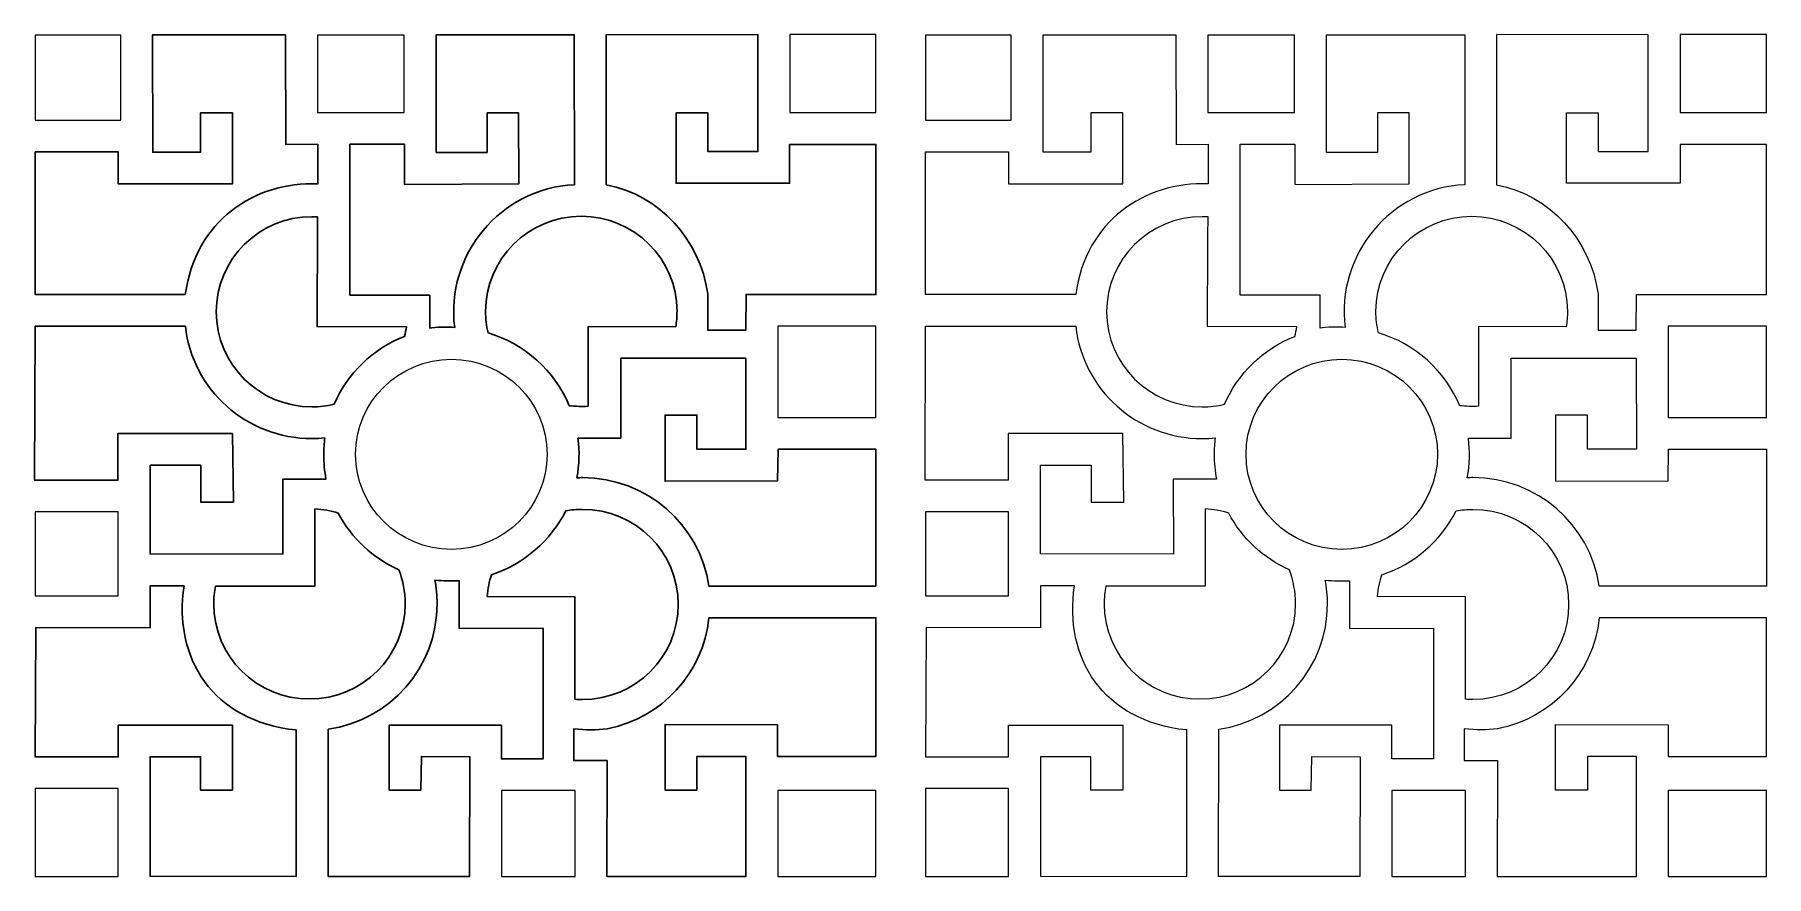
# Model space of a CAD drawing. Header units: centimetres. Extents: x -27.4 to 27.4, y -13.3 to 13.3.
import ezdxf

# ---------------------------------------------------------------- set-up
doc = ezdxf.new("R2010")
doc.units = ezdxf.units.CM
doc.header["$MEASUREMENT"] = 0
doc.layers.add('layer 1', color=7, linetype='Continuous')

msp = doc.modelspace()

# ---------------------------------------------------------------- linework, layer by layer
at = {"layer": 'layer 1', "color": 114, "lineweight": 9}
for points in [[(-27.36048, 10.59702), (-24.6532, 10.59702), (-24.6532, 13.28208), (-27.36048, 13.28208), (-27.36048, 10.59702)], [(-18.43415, 10.83679), (-15.69059, 10.83679), (-15.69059, 13.28171), (-18.43415, 13.28171), (-18.43415, 10.83679)], [(-3.49715, 10.83482), (-0.77601, 10.83482), (-0.77601, 13.29956), (-3.49715, 13.29956), (-3.49715, 10.83482)], [(-3.87907, 1.19996), (-0.77583, 1.19996), (-0.77583, 4.08624), (-3.87907, 4.08624), (-3.87907, 1.19996)], [(-27.36048, -4.43872), (-24.73496, -4.43872), (-24.73496, -1.78072), (-27.36048, -1.78072), (-27.36048, -4.43872)], [(-27.35856, -13.29993), (-24.73312, -13.29993), (-24.73312, -10.52465), (-27.35856, -10.52465), (-27.35856, -13.29993)], [(-12.61786, -13.29992), (-10.28962, -13.29992), (-10.28962, -10.58988), (-12.61786, -10.58988), (-12.61786, -13.29992)], [(-3.87764, -13.29964), (-0.77584, -13.29964), (-0.77584, -10.58792), (-3.87764, -10.58792), (-3.87764, -13.29964)]]:
    msp.add_lwpolyline(points, close=True, dxfattribs=at)
at = {"layer": 'layer 1', "color": 242, "lineweight": 9}
for points in [[(0.79119, 10.59702), (3.49847, 10.59702), (3.49847, 13.28208), (0.79119, 13.28208), (0.79119, 10.59702)], [(9.71752, 10.83679), (12.46108, 10.83679), (12.46108, 13.28171), (9.71752, 13.28171), (9.71752, 10.83679)], [(24.65452, 10.83482), (27.37566, 10.83482), (27.37566, 13.29956), (24.65452, 13.29956), (24.65452, 10.83482)], [(24.2726, 1.19996), (27.37584, 1.19996), (27.37584, 4.08624), (24.2726, 4.08624), (24.2726, 1.19996)], [(0.79119, -4.43872), (3.41671, -4.43872), (3.41671, -1.78072), (0.79119, -1.78072), (0.79119, -4.43872)], [(0.79311, -13.29993), (3.41855, -13.29993), (3.41855, -10.52465), (0.79311, -10.52465), (0.79311, -13.29993)], [(15.53381, -13.29992), (17.86205, -13.29992), (17.86205, -10.58988), (15.53381, -10.58988), (15.53381, -13.29992)], [(24.27403, -13.29964), (27.37583, -13.29964), (27.37583, -10.58792), (24.27403, -10.58792), (24.27403, -13.29964)]]:
    msp.add_lwpolyline(points, close=True, dxfattribs=at)
at = {"layer": 'layer 1', "color": 114, "lineweight": 9}
msp.add_ellipse((-14.19965, 0.03734), major_axis=(3.02676, 0), ratio=0.99287357, dxfattribs=at)
at = {"layer": 'layer 1', "color": 242, "lineweight": 9}
msp.add_ellipse((13.95202, 0.03734), major_axis=(3.02676, 0), ratio=0.99287357, dxfattribs=at)
at = {"layer": 'layer 1', "color": 114}
for points, knots in [([(-22.61126, 5.08312), (-22.30398, 7.41895), (-20.42445, 8.65867), (-18.42513, 8.58303), (-18.42513, 8.58303), (-18.42513, 8.58303), (-18.42401, 9.83503), (-18.42401, 9.83503), (-18.42401, 9.83503), (-18.42401, 9.83503), (-19.43495, 9.83227), (-19.43495, 9.83227), (-19.43495, 9.83227), (-19.43495, 9.83227), (-19.44765, 13.29913), (-19.44765, 13.29913), (-19.44765, 13.29913), (-19.44765, 13.29913), (-23.64492, 13.29913), (-23.64492, 13.29913), (-23.64492, 13.29913), (-23.64492, 13.29913), (-23.64303, 9.58473), (-23.64303, 9.58473), (-23.64303, 9.58473), (-23.64303, 9.58473), (-22.13116, 9.58466), (-22.13116, 9.58466), (-22.13116, 9.58466), (-22.13116, 9.58466), (-22.13121, 10.82992), (-22.13121, 10.82992), (-22.13121, 10.82992), (-22.13121, 10.82992), (-21.1231, 10.82958), (-21.1231, 10.82958), (-21.1231, 10.82958), (-21.1231, 10.82958), (-21.1231, 8.58298), (-21.1231, 8.58298), (-21.1231, 8.58298), (-21.1231, 8.58298), (-24.7331, 8.58298), (-24.7331, 8.58298), (-24.7331, 8.58298), (-24.7331, 8.58298), (-24.7331, 9.59481), (-24.7331, 9.59481), (-24.7331, 9.59481), (-24.7331, 9.59481), (-27.35856, 9.59481), (-27.35856, 9.59481), (-27.35856, 9.59481), (-27.35856, 9.59481), (-27.35856, 5.08345), (-27.35856, 5.08345), (-27.35856, 5.08345), (-27.35856, 5.08345), (-22.61126, 5.08312), (-22.61126, 5.08312)], [0, 0, 0, 0, 0.0625, 0.0625, 0.0625, 0.0625, 0.125, 0.125, 0.125, 0.125, 0.1875, 0.1875, 0.1875, 0.1875, 0.25, 0.25, 0.25, 0.25, 0.3125, 0.3125, 0.3125, 0.3125, 0.375, 0.375, 0.375, 0.375, 0.4375, 0.4375, 0.4375, 0.4375, 0.5, 0.5, 0.5, 0.5, 0.5625, 0.5625, 0.5625, 0.5625, 0.625, 0.625, 0.625, 0.625, 0.6875, 0.6875, 0.6875, 0.6875, 0.75, 0.75, 0.75, 0.75, 0.8125, 0.8125, 0.8125, 0.8125, 0.875, 0.875, 0.875, 0.875, 1, 1, 1, 1]), ([(-10.31211, 8.55832), (-10.31211, 8.55832), (-10.31253, 13.29913), (-10.31253, 13.29913), (-10.31253, 13.29913), (-10.31253, 13.29913), (-14.68038, 13.29913), (-14.68038, 13.29913), (-14.68038, 13.29913), (-14.68038, 13.29913), (-14.68038, 9.57652), (-14.68038, 9.57652), (-14.68038, 9.57652), (-14.68038, 9.57652), (-13.07334, 9.57651), (-13.07334, 9.57651), (-13.07334, 9.57651), (-13.07334, 9.57651), (-13.07334, 10.82393), (-13.07334, 10.82393), (-13.07334, 10.82393), (-13.07334, 10.82393), (-12.07314, 10.82419), (-12.07314, 10.82419), (-12.07314, 10.82419), (-12.07314, 10.82419), (-12.07219, 8.58298), (-12.07219, 8.58298), (-12.07219, 8.58298), (-12.07219, 8.58298), (-15.68219, 8.56583), (-15.68219, 8.56583), (-15.68219, 8.56583), (-15.68219, 8.56583), (-15.68219, 9.83491), (-15.68219, 9.83491), (-15.68219, 9.83491), (-15.68219, 9.83491), (-17.40947, 9.83491), (-17.40947, 9.83491), (-17.40947, 9.83491), (-17.40947, 9.83491), (-17.40947, 5.06731), (-17.40947, 5.06731), (-17.40947, 5.06731), (-17.40947, 5.06731), (-14.88101, 5.06588), (-14.88101, 5.06588), (-14.88101, 5.06588), (-14.88101, 5.06588), (-14.88119, 4.02623), (-14.88119, 4.02623), (-14.88119, 4.02623), (-14.73506, 4.06467), (-14.26612, 4.07091), (-14.09545, 4.04295), (-14.09545, 4.04295), (-14.38958, 6.32946), (-12.66049, 8.44556), (-10.31211, 8.55832)], [0, 0, 0, 0, 0.0625, 0.0625, 0.0625, 0.0625, 0.125, 0.125, 0.125, 0.125, 0.1875, 0.1875, 0.1875, 0.1875, 0.25, 0.25, 0.25, 0.25, 0.3125, 0.3125, 0.3125, 0.3125, 0.375, 0.375, 0.375, 0.375, 0.4375, 0.4375, 0.4375, 0.4375, 0.5, 0.5, 0.5, 0.5, 0.5625, 0.5625, 0.5625, 0.5625, 0.625, 0.625, 0.625, 0.625, 0.6875, 0.6875, 0.6875, 0.6875, 0.75, 0.75, 0.75, 0.75, 0.8125, 0.8125, 0.8125, 0.8125, 0.875, 0.875, 0.875, 0.875, 1, 1, 1, 1]), ([(-9.30368, 8.55813), (-9.30368, 8.55813), (-9.30317, 13.3), (-9.30317, 13.3), (-9.30317, 13.3), (-9.30317, 13.3), (-4.50823, 13.29947), (-4.50823, 13.29947), (-4.50823, 13.29947), (-4.50823, 13.29947), (-4.50802, 9.60543), (-4.50802, 9.60543), (-4.50802, 9.60543), (-4.50802, 9.60543), (-6.0887, 9.60529), (-6.0887, 9.60529), (-6.0887, 9.60529), (-6.0887, 9.60529), (-6.08881, 10.82431), (-6.08881, 10.82431), (-6.08881, 10.82431), (-6.08881, 10.82431), (-7.09765, 10.82404), (-7.09765, 10.82404), (-7.09765, 10.82404), (-7.09765, 10.82404), (-7.09765, 8.60337), (-7.09765, 8.60337), (-7.09765, 8.60337), (-7.09765, 8.60337), (-3.50492, 8.60337), (-3.50492, 8.60337), (-3.50492, 8.60337), (-3.50492, 8.60337), (-3.50492, 9.83328), (-3.50492, 9.83328), (-3.50492, 9.83328), (-3.50492, 9.83328), (-0.77583, 9.83328), (-0.77583, 9.83328), (-0.77583, 9.83328), (-0.77583, 9.83328), (-0.77583, 5.08446), (-0.77583, 5.08446), (-0.77583, 5.08446), (-0.77583, 5.08446), (-4.88457, 5.0912), (-4.88457, 5.0912), (-4.88457, 5.0912), (-4.88457, 5.0912), (-4.88781, 3.96175), (-4.88781, 3.96175), (-4.88781, 3.96175), (-4.88781, 3.96175), (-6.09565, 3.96175), (-6.09565, 3.96175), (-6.09565, 3.96175), (-6.09565, 3.96175), (-6.09565, 5.11354), (-6.09565, 5.11354), (-6.09565, 5.11354), (-6.33405, 6.81159), (-7.62205, 8.23713), (-9.30368, 8.55813)], [0, 0, 0, 0, 0.05882353, 0.05882353, 0.05882353, 0.05882353, 0.11764706, 0.11764706, 0.11764706, 0.11764706, 0.17647059, 0.17647059, 0.17647059, 0.17647059, 0.23529412, 0.23529412, 0.23529412, 0.23529412, 0.29411765, 0.29411765, 0.29411765, 0.29411765, 0.35294118, 0.35294118, 0.35294118, 0.35294118, 0.41176471, 0.41176471, 0.41176471, 0.41176471, 0.47058824, 0.47058824, 0.47058824, 0.47058824, 0.52941176, 0.52941176, 0.52941176, 0.52941176, 0.58823529, 0.58823529, 0.58823529, 0.58823529, 0.64705882, 0.64705882, 0.64705882, 0.64705882, 0.70588235, 0.70588235, 0.70588235, 0.70588235, 0.76470588, 0.76470588, 0.76470588, 0.76470588, 0.82352941, 0.82352941, 0.82352941, 0.82352941, 0.88235294, 0.88235294, 0.88235294, 0.88235294, 1, 1, 1, 1]), ([(-15.68486, 3.76407), (-15.65809, 3.86352), (-15.63634, 3.96504), (-15.61987, 4.06828), (-15.61987, 4.06828), (-15.61987, 4.06828), (-18.44583, 4.07263), (-18.44583, 4.07263), (-18.44583, 4.07263), (-18.44583, 4.07263), (-18.44584, 4.07263), (-18.42829, 7.54155), (-18.42829, 7.54155), (-18.48816, 7.54506), (-18.54852, 7.54684), (-18.60929, 7.54684), (-18.60929, 7.54684), (-20.28062, 7.54684), (-21.63604, 6.20109), (-21.63604, 4.54165), (-21.63604, 4.54165), (-21.63604, 2.88222), (-20.28062, 1.53646), (-18.60929, 1.53646), (-18.60929, 1.53646), (-18.36839, 1.53646), (-18.13402, 1.56442), (-17.90937, 1.61725), (-17.90937, 1.61725), (-17.48646, 2.59459), (-16.68318, 3.37148), (-15.6847, 3.76414), (-15.6847, 3.76414), (-15.6847, 3.76414), (-15.68486, 3.76407), (-15.68486, 3.76407)], [0, 0, 0, 0, 0.1, 0.1, 0.1, 0.1, 0.2, 0.2, 0.2, 0.2, 0.3, 0.3, 0.3, 0.3, 0.4, 0.4, 0.4, 0.4, 0.5, 0.5, 0.5, 0.5, 0.6, 0.6, 0.6, 0.6, 0.7, 0.7, 0.7, 0.7, 0.8, 0.8, 0.8, 0.8, 1, 1, 1, 1]), ([(-9.87655, 1.55784), (-9.87655, 1.55784), (-9.87856, 4.07263), (-9.87856, 4.07263), (-9.87856, 4.07263), (-9.87856, 4.07263), (-7.10487, 4.071), (-7.10487, 4.071), (-7.10487, 4.071), (-7.07911, 4.22874), (-7.06572, 4.39058), (-7.06572, 4.55551), (-7.06572, 4.55551), (-7.06572, 6.21494), (-8.42113, 7.5607), (-10.09249, 7.5607), (-10.09249, 7.5607), (-11.76383, 7.5607), (-13.11924, 6.21494), (-13.11924, 4.55551), (-13.11924, 4.55551), (-13.11924, 4.32211), (-13.09245, 4.09492), (-13.04172, 3.8768), (-13.04172, 3.8768), (-11.87698, 3.53089), (-10.93306, 2.67665), (-10.47134, 1.57358), (-10.47134, 1.57358), (-10.27429, 1.54914), (-10.07463, 1.54399), (-9.87655, 1.55784)], [0, 0, 0, 0, 0.11111111, 0.11111111, 0.11111111, 0.11111111, 0.22222222, 0.22222222, 0.22222222, 0.22222222, 0.33333333, 0.33333333, 0.33333333, 0.33333333, 0.44444444, 0.44444444, 0.44444444, 0.44444444, 0.55555556, 0.55555556, 0.55555556, 0.55555556, 0.66666667, 0.66666667, 0.66666667, 0.66666667, 0.77777778, 0.77777778, 0.77777778, 0.77777778, 1, 1, 1, 1]), ([(-23.72699, -0.30052), (-23.72699, -0.30052), (-23.72645, -3.11276), (-23.72645, -3.11276), (-23.72645, -3.11276), (-23.72645, -3.11276), (-19.5254, -3.11352), (-19.5254, -3.11352), (-19.5254, -3.11352), (-19.5254, -3.11352), (-19.52639, -0.74746), (-19.52639, -0.74746), (-19.52639, -0.74746), (-19.52639, -0.74746), (-18.16433, -0.74692), (-18.16433, -0.74692), (-18.16433, -0.74692), (-18.21093, -0.50334), (-18.23533, -0.21967), (-18.23533, 0.03734), (-18.23533, 0.03734), (-18.23533, 0.21271), (-18.22398, 0.38547), (-18.20196, 0.55488), (-18.20196, 0.55488), (-18.33591, 0.54155), (-18.4718, 0.53473), (-18.60929, 0.53473), (-18.60929, 0.53473), (-20.6849, 0.53473), (-22.38571, 2.08118), (-22.61055, 4.08254), (-22.61055, 4.08254), (-22.61055, 4.08254), (-27.36059, 4.08251), (-27.36059, 4.08251), (-27.36059, 4.08251), (-27.36059, 4.08251), (-27.37583, -0.78071), (-27.37583, -0.78071), (-27.37583, -0.78071), (-27.37583, -0.78071), (-24.75038, -0.78071), (-24.75038, -0.78071), (-24.75038, -0.78071), (-24.75038, -0.78071), (-24.75038, 0.69416), (-24.75038, 0.69416), (-24.75038, 0.69416), (-24.75038, 0.69416), (-21.1231, 0.69416), (-21.1231, 0.69416), (-21.1231, 0.69416), (-21.1231, 0.69416), (-21.09332, -1.47212), (-21.09332, -1.47212), (-21.09332, -1.47212), (-21.09332, -1.47212), (-22.12493, -1.4722), (-22.12493, -1.4722), (-22.12493, -1.4722), (-22.12493, -1.4722), (-22.12492, -0.30052), (-22.12492, -0.30052), (-22.12492, -0.30052), (-22.12492, -0.30052), (-23.72699, -0.30052), (-23.72699, -0.30052)], [0, 0, 0, 0, 0.05555556, 0.05555556, 0.05555556, 0.05555556, 0.11111111, 0.11111111, 0.11111111, 0.11111111, 0.16666667, 0.16666667, 0.16666667, 0.16666667, 0.22222222, 0.22222222, 0.22222222, 0.22222222, 0.27777778, 0.27777778, 0.27777778, 0.27777778, 0.33333333, 0.33333333, 0.33333333, 0.33333333, 0.38888889, 0.38888889, 0.38888889, 0.38888889, 0.44444444, 0.44444444, 0.44444444, 0.44444444, 0.5, 0.5, 0.5, 0.5, 0.55555556, 0.55555556, 0.55555556, 0.55555556, 0.61111111, 0.61111111, 0.61111111, 0.61111111, 0.66666667, 0.66666667, 0.66666667, 0.66666667, 0.72222222, 0.72222222, 0.72222222, 0.72222222, 0.77777778, 0.77777778, 0.77777778, 0.77777778, 0.83333333, 0.83333333, 0.83333333, 0.83333333, 0.88888889, 0.88888889, 0.88888889, 0.88888889, 1, 1, 1, 1]), ([(-10.19669, 0.54989), (-10.14316, 0.1337), (-10.15516, -0.29112), (-10.23287, -0.7036), (-10.23287, -0.7036), (-10.17342, -0.70102), (-10.11367, -0.69972), (-10.05359, -0.69972), (-10.05359, -0.69972), (-8.02204, -0.69972), (-6.34004, -2.186), (-6.05875, -4.12588), (-6.05875, -4.12588), (-6.05875, -4.12588), (-0.77583, -4.12595), (-0.77583, -4.12595), (-0.77583, -4.12595), (-0.77583, -4.12595), (-0.77583, 0.19682), (-0.77583, 0.19682), (-0.77583, 0.19682), (-0.77583, 0.19682), (-3.86765, 0.19682), (-3.86765, 0.19682), (-3.86765, 0.19682), (-3.86765, 0.19682), (-3.88492, -0.79786), (-3.88492, -0.79786), (-3.88492, -0.79786), (-3.88492, -0.79786), (-7.44257, -0.81454), (-7.44257, -0.81454), (-7.44257, -0.81454), (-7.44257, -0.81454), (-7.44324, 1.27718), (-7.44324, 1.27718), (-7.44324, 1.27718), (-7.44324, 1.27718), (-6.43426, 1.27744), (-6.43426, 1.27744), (-6.43426, 1.27744), (-6.43426, 1.27744), (-6.43427, 0.1983), (-6.43427, 0.1983), (-6.43427, 0.1983), (-6.43427, 0.1983), (-4.88674, 0.19849), (-4.88674, 0.19849), (-4.88674, 0.19849), (-4.88674, 0.19849), (-4.88835, 3.07075), (-4.88835, 3.07075), (-4.88835, 3.07075), (-4.88835, 3.07075), (-8.84327, 3.07076), (-8.84327, 3.07076), (-8.84327, 3.07076), (-8.84327, 3.07076), (-8.84381, 0.55046), (-8.84381, 0.55046), (-8.84381, 0.55046), (-8.84381, 0.55046), (-10.19669, 0.54989), (-10.19669, 0.54989)], [0, 0, 0, 0, 0.05882353, 0.05882353, 0.05882353, 0.05882353, 0.11764706, 0.11764706, 0.11764706, 0.11764706, 0.17647059, 0.17647059, 0.17647059, 0.17647059, 0.23529412, 0.23529412, 0.23529412, 0.23529412, 0.29411765, 0.29411765, 0.29411765, 0.29411765, 0.35294118, 0.35294118, 0.35294118, 0.35294118, 0.41176471, 0.41176471, 0.41176471, 0.41176471, 0.47058824, 0.47058824, 0.47058824, 0.47058824, 0.52941176, 0.52941176, 0.52941176, 0.52941176, 0.58823529, 0.58823529, 0.58823529, 0.58823529, 0.64705882, 0.64705882, 0.64705882, 0.64705882, 0.70588235, 0.70588235, 0.70588235, 0.70588235, 0.76470588, 0.76470588, 0.76470588, 0.76470588, 0.82352941, 0.82352941, 0.82352941, 0.82352941, 0.88235294, 0.88235294, 0.88235294, 0.88235294, 1, 1, 1, 1]), ([(-21.66041, -4.12777), (-21.66041, -4.12777), (-18.51492, -4.12488), (-18.51492, -4.12488), (-18.51492, -4.12488), (-18.51492, -4.12488), (-18.51579, -1.68784), (-18.51579, -1.68784), (-18.51579, -1.68784), (-18.25918, -1.70199), (-18.0111, -1.74789), (-17.77546, -1.82164), (-17.77546, -1.82164), (-17.35741, -2.61257), (-16.68099, -3.24782), (-15.85762, -3.61676), (-15.85762, -3.61676), (-15.72958, -3.94963), (-15.65946, -4.31088), (-15.65946, -4.68835), (-15.65946, -4.68835), (-15.65946, -6.34778), (-17.01488, -7.69354), (-18.68624, -7.69354), (-18.68624, -7.69354), (-20.35757, -7.69354), (-21.71299, -6.34778), (-21.71299, -4.68835), (-21.71299, -4.68835), (-21.71299, -4.49679), (-21.69494, -4.30939), (-21.66041, -4.12777)], [0, 0, 0, 0, 0.11111111, 0.11111111, 0.11111111, 0.11111111, 0.22222222, 0.22222222, 0.22222222, 0.22222222, 0.33333333, 0.33333333, 0.33333333, 0.33333333, 0.44444444, 0.44444444, 0.44444444, 0.44444444, 0.55555556, 0.55555556, 0.55555556, 0.55555556, 0.66666667, 0.66666667, 0.66666667, 0.66666667, 0.77777778, 0.77777778, 0.77777778, 0.77777778, 1, 1, 1, 1]), ([(-13.06968, -4.45252), (-13.06968, -4.45252), (-10.2931, -4.46788), (-10.2931, -4.46788), (-10.2931, -4.46788), (-10.2931, -4.46788), (-10.2926, -7.70258), (-10.2926, -7.70258), (-10.2926, -7.70258), (-10.21373, -7.70871), (-10.13402, -7.71183), (-10.05359, -7.71183), (-10.05359, -7.71183), (-8.38224, -7.71183), (-7.02682, -6.36607), (-7.02682, -4.70664), (-7.02682, -4.70664), (-7.02682, -3.0472), (-8.38224, -1.70145), (-10.05359, -1.70145), (-10.05359, -1.70145), (-10.23515, -1.70145), (-10.41298, -1.71733), (-10.58575, -1.74776), (-10.58575, -1.74776), (-11.06161, -2.69541), (-11.90445, -3.42966), (-12.92938, -3.76697), (-12.92938, -3.76697), (-13.00179, -3.98548), (-13.04965, -4.21509), (-13.06968, -4.45252)], [0, 0, 0, 0, 0.11111111, 0.11111111, 0.11111111, 0.11111111, 0.22222222, 0.22222222, 0.22222222, 0.22222222, 0.33333333, 0.33333333, 0.33333333, 0.33333333, 0.44444444, 0.44444444, 0.44444444, 0.44444444, 0.55555556, 0.55555556, 0.55555556, 0.55555556, 0.66666667, 0.66666667, 0.66666667, 0.66666667, 0.77777778, 0.77777778, 0.77777778, 0.77777778, 1, 1, 1, 1]), ([(-19.10252, -8.67419), (-19.10252, -8.67419), (-19.10313, -13.29973), (-19.10313, -13.29973), (-19.10313, -13.29973), (-19.10313, -13.29973), (-23.72591, -13.29933), (-23.72591, -13.29933), (-23.72591, -13.29933), (-23.72591, -13.29933), (-23.72586, -9.5217), (-23.72586, -9.5217), (-23.72586, -9.5217), (-23.72586, -9.5217), (-22.13141, -9.52223), (-22.13141, -9.52223), (-22.13141, -9.52223), (-22.13141, -9.52223), (-22.13115, -10.57304), (-22.13115, -10.57304), (-22.13115, -10.57304), (-22.13115, -10.57304), (-21.12311, -10.57316), (-21.12311, -10.57316), (-21.12311, -10.57316), (-21.12311, -10.57316), (-21.12311, -8.52091), (-21.12311, -8.52091), (-21.12311, -8.52091), (-21.12311, -8.52091), (-24.73473, -8.52064), (-24.73473, -8.52064), (-24.73473, -8.52064), (-24.73473, -8.52064), (-24.73418, -9.52325), (-24.73418, -9.52325), (-24.73418, -9.52325), (-24.73418, -9.52325), (-27.36018, -9.52339), (-27.36018, -9.52339), (-27.36018, -9.52339), (-27.36018, -9.52339), (-27.33874, -5.44063), (-27.33874, -5.44063), (-27.33874, -5.44063), (-27.33874, -5.44063), (-23.72662, -5.44466), (-23.72662, -5.44466), (-23.72662, -5.44466), (-23.72662, -5.44466), (-23.7277, -4.12204), (-23.7277, -4.12204), (-23.7277, -4.12204), (-23.7277, -4.12204), (-22.65075, -4.12204), (-22.65075, -4.12204), (-22.65075, -4.12204), (-22.99692, -6.38833), (-21.75934, -8.40376), (-19.10252, -8.67419)], [0, 0, 0, 0, 0.0625, 0.0625, 0.0625, 0.0625, 0.125, 0.125, 0.125, 0.125, 0.1875, 0.1875, 0.1875, 0.1875, 0.25, 0.25, 0.25, 0.25, 0.3125, 0.3125, 0.3125, 0.3125, 0.375, 0.375, 0.375, 0.375, 0.4375, 0.4375, 0.4375, 0.4375, 0.5, 0.5, 0.5, 0.5, 0.5625, 0.5625, 0.5625, 0.5625, 0.625, 0.625, 0.625, 0.625, 0.6875, 0.6875, 0.6875, 0.6875, 0.75, 0.75, 0.75, 0.75, 0.8125, 0.8125, 0.8125, 0.8125, 0.875, 0.875, 0.875, 0.875, 1, 1, 1, 1]), ([(-13.95295, -5.46217), (-13.95295, -5.46217), (-13.95129, -3.9571), (-13.95129, -3.9571), (-13.95129, -3.9571), (-14.21194, -3.96839), (-14.46089, -3.96977), (-14.72154, -3.93634), (-14.72154, -3.93634), (-14.67494, -4.17994), (-14.65054, -4.43133), (-14.65054, -4.68835), (-14.65054, -4.68835), (-14.65054, -6.70051), (-16.14489, -8.36671), (-18.09177, -8.65206), (-18.09177, -8.65206), (-18.09177, -8.65206), (-18.09424, -13.29988), (-18.09424, -13.29988), (-18.09424, -13.29988), (-18.09424, -13.29988), (-13.62674, -13.3), (-13.62674, -13.3), (-13.62674, -13.3), (-13.62674, -13.3), (-13.6181, -9.51844), (-13.6181, -9.51844), (-13.6181, -9.51844), (-13.6181, -9.51844), (-15.14674, -9.50986), (-15.14674, -9.50986), (-15.14674, -9.50986), (-15.14674, -9.50986), (-15.16401, -10.57314), (-15.16401, -10.57314), (-15.16401, -10.57314), (-15.16401, -10.57314), (-16.16583, -10.57314), (-16.16583, -10.57314), (-16.16583, -10.57314), (-16.16583, -10.57314), (-16.16583, -8.52064), (-16.16583, -8.52064), (-16.16583, -8.52064), (-16.16583, -8.52064), (-12.61736, -8.52064), (-12.61736, -8.52064), (-12.61736, -8.52064), (-12.61736, -8.52064), (-12.61812, -9.58811), (-12.61812, -9.58811), (-12.61812, -9.58811), (-12.61812, -9.58811), (-11.30009, -9.58812), (-11.30009, -9.58812), (-11.30009, -9.58812), (-11.30009, -9.58812), (-11.29983, -5.46029), (-11.29983, -5.46029), (-11.29983, -5.46029), (-11.29983, -5.46029), (-13.95295, -5.46217), (-13.95295, -5.46217)], [0, 0, 0, 0, 0.05882353, 0.05882353, 0.05882353, 0.05882353, 0.11764706, 0.11764706, 0.11764706, 0.11764706, 0.17647059, 0.17647059, 0.17647059, 0.17647059, 0.23529412, 0.23529412, 0.23529412, 0.23529412, 0.29411765, 0.29411765, 0.29411765, 0.29411765, 0.35294118, 0.35294118, 0.35294118, 0.35294118, 0.41176471, 0.41176471, 0.41176471, 0.41176471, 0.47058824, 0.47058824, 0.47058824, 0.47058824, 0.52941176, 0.52941176, 0.52941176, 0.52941176, 0.58823529, 0.58823529, 0.58823529, 0.58823529, 0.64705882, 0.64705882, 0.64705882, 0.64705882, 0.70588235, 0.70588235, 0.70588235, 0.70588235, 0.76470588, 0.76470588, 0.76470588, 0.76470588, 0.82352941, 0.82352941, 0.82352941, 0.82352941, 0.88235294, 0.88235294, 0.88235294, 0.88235294, 1, 1, 1, 1]), ([(-6.05858, -5.12759), (-6.05858, -5.12759), (-0.77589, -5.12749), (-0.77589, -5.12749), (-0.77589, -5.12749), (-0.77589, -5.12749), (-0.77583, -9.50986), (-0.77583, -9.50986), (-0.77583, -9.50986), (-0.77583, -9.50986), (-3.88492, -9.50986), (-3.88492, -9.50986), (-3.88492, -9.50986), (-3.88492, -9.50986), (-3.88492, -8.51519), (-3.88492, -8.51519), (-3.88492, -8.51519), (-3.88492, -8.51519), (-7.4431, -8.49804), (-7.4431, -8.49804), (-7.4431, -8.49804), (-7.4431, -8.49804), (-7.4431, -10.57314), (-7.4431, -10.57314), (-7.4431, -10.57314), (-7.4431, -10.57314), (-6.43413, -10.57314), (-6.43413, -10.57314), (-6.43413, -10.57314), (-6.43413, -10.57314), (-6.43426, -9.50986), (-6.43426, -9.50986), (-6.43426, -9.50986), (-6.43426, -9.50986), (-4.88674, -9.50986), (-4.88674, -9.50986), (-4.88674, -9.50986), (-4.88674, -9.50986), (-4.88674, -13.29973), (-4.88674, -13.29973), (-4.88674, -13.29973), (-4.88674, -13.29973), (-9.28399, -13.29973), (-9.28399, -13.29973), (-9.28399, -13.29973), (-9.28399, -13.29973), (-9.27562, -9.64046), (-9.27562, -9.64046), (-9.27562, -9.64046), (-9.27562, -9.64046), (-10.33014, -9.64046), (-10.33014, -9.64046), (-10.33014, -9.64046), (-10.33014, -9.64046), (-10.33014, -8.63873), (-10.33014, -8.63873), (-10.33014, -8.63873), (-9.96717, -8.68168), (-9.60419, -8.67962), (-9.27361, -8.63873), (-9.27361, -8.63873), (-7.55123, -8.3037), (-6.24042, -6.88805), (-6.05858, -5.12759)], [0, 0, 0, 0, 0.05882353, 0.05882353, 0.05882353, 0.05882353, 0.11764706, 0.11764706, 0.11764706, 0.11764706, 0.17647059, 0.17647059, 0.17647059, 0.17647059, 0.23529412, 0.23529412, 0.23529412, 0.23529412, 0.29411765, 0.29411765, 0.29411765, 0.29411765, 0.35294118, 0.35294118, 0.35294118, 0.35294118, 0.41176471, 0.41176471, 0.41176471, 0.41176471, 0.47058824, 0.47058824, 0.47058824, 0.47058824, 0.52941176, 0.52941176, 0.52941176, 0.52941176, 0.58823529, 0.58823529, 0.58823529, 0.58823529, 0.64705882, 0.64705882, 0.64705882, 0.64705882, 0.70588235, 0.70588235, 0.70588235, 0.70588235, 0.76470588, 0.76470588, 0.76470588, 0.76470588, 0.82352941, 0.82352941, 0.82352941, 0.82352941, 0.88235294, 0.88235294, 0.88235294, 0.88235294, 1, 1, 1, 1])]:
    msp.add_open_spline(points, degree=3, knots=knots, dxfattribs=at)
at = {"layer": 'layer 1', "color": 250, "lineweight": 9}
for points, knots in [([(-22.61126, 5.08312), (-22.30398, 7.41895), (-20.42445, 8.65867), (-18.42513, 8.58303), (-18.42513, 8.58303), (-18.42513, 8.58303), (-18.42401, 9.83503), (-18.42401, 9.83503), (-18.42401, 9.83503), (-18.42401, 9.83503), (-19.43495, 9.83227), (-19.43495, 9.83227), (-19.43495, 9.83227), (-19.43495, 9.83227), (-19.44765, 13.29913), (-19.44765, 13.29913), (-19.44765, 13.29913), (-19.44765, 13.29913), (-23.64492, 13.29913), (-23.64492, 13.29913), (-23.64492, 13.29913), (-23.64492, 13.29913), (-23.64303, 9.58473), (-23.64303, 9.58473), (-23.64303, 9.58473), (-23.64303, 9.58473), (-22.13116, 9.58466), (-22.13116, 9.58466), (-22.13116, 9.58466), (-22.13116, 9.58466), (-22.13121, 10.82992), (-22.13121, 10.82992), (-22.13121, 10.82992), (-22.13121, 10.82992), (-21.1231, 10.82958), (-21.1231, 10.82958), (-21.1231, 10.82958), (-21.1231, 10.82958), (-21.1231, 8.58298), (-21.1231, 8.58298), (-21.1231, 8.58298), (-21.1231, 8.58298), (-24.7331, 8.58298), (-24.7331, 8.58298), (-24.7331, 8.58298), (-24.7331, 8.58298), (-24.7331, 9.59481), (-24.7331, 9.59481), (-24.7331, 9.59481), (-24.7331, 9.59481), (-27.35856, 9.59481), (-27.35856, 9.59481), (-27.35856, 9.59481), (-27.35856, 9.59481), (-27.35856, 5.08345), (-27.35856, 5.08345), (-27.35856, 5.08345), (-27.35856, 5.08345), (-22.61126, 5.08312), (-22.61126, 5.08312)], [0, 0, 0, 0, 0.0625, 0.0625, 0.0625, 0.0625, 0.125, 0.125, 0.125, 0.125, 0.1875, 0.1875, 0.1875, 0.1875, 0.25, 0.25, 0.25, 0.25, 0.3125, 0.3125, 0.3125, 0.3125, 0.375, 0.375, 0.375, 0.375, 0.4375, 0.4375, 0.4375, 0.4375, 0.5, 0.5, 0.5, 0.5, 0.5625, 0.5625, 0.5625, 0.5625, 0.625, 0.625, 0.625, 0.625, 0.6875, 0.6875, 0.6875, 0.6875, 0.75, 0.75, 0.75, 0.75, 0.8125, 0.8125, 0.8125, 0.8125, 0.875, 0.875, 0.875, 0.875, 1, 1, 1, 1]), ([(-10.31211, 8.55832), (-10.31211, 8.55832), (-10.31253, 13.29913), (-10.31253, 13.29913), (-10.31253, 13.29913), (-10.31253, 13.29913), (-14.68038, 13.29913), (-14.68038, 13.29913), (-14.68038, 13.29913), (-14.68038, 13.29913), (-14.68038, 9.57652), (-14.68038, 9.57652), (-14.68038, 9.57652), (-14.68038, 9.57652), (-13.07334, 9.57651), (-13.07334, 9.57651), (-13.07334, 9.57651), (-13.07334, 9.57651), (-13.07334, 10.82393), (-13.07334, 10.82393), (-13.07334, 10.82393), (-13.07334, 10.82393), (-12.07314, 10.82419), (-12.07314, 10.82419), (-12.07314, 10.82419), (-12.07314, 10.82419), (-12.07219, 8.58298), (-12.07219, 8.58298), (-12.07219, 8.58298), (-12.07219, 8.58298), (-15.68219, 8.56583), (-15.68219, 8.56583), (-15.68219, 8.56583), (-15.68219, 8.56583), (-15.68219, 9.83491), (-15.68219, 9.83491), (-15.68219, 9.83491), (-15.68219, 9.83491), (-17.40947, 9.83491), (-17.40947, 9.83491), (-17.40947, 9.83491), (-17.40947, 9.83491), (-17.40947, 5.06731), (-17.40947, 5.06731), (-17.40947, 5.06731), (-17.40947, 5.06731), (-14.88101, 5.06588), (-14.88101, 5.06588), (-14.88101, 5.06588), (-14.88101, 5.06588), (-14.88119, 4.02623), (-14.88119, 4.02623), (-14.88119, 4.02623), (-14.73506, 4.06467), (-14.26612, 4.07091), (-14.09545, 4.04295), (-14.09545, 4.04295), (-14.38958, 6.32946), (-12.66049, 8.44556), (-10.31211, 8.55832)], [0, 0, 0, 0, 0.0625, 0.0625, 0.0625, 0.0625, 0.125, 0.125, 0.125, 0.125, 0.1875, 0.1875, 0.1875, 0.1875, 0.25, 0.25, 0.25, 0.25, 0.3125, 0.3125, 0.3125, 0.3125, 0.375, 0.375, 0.375, 0.375, 0.4375, 0.4375, 0.4375, 0.4375, 0.5, 0.5, 0.5, 0.5, 0.5625, 0.5625, 0.5625, 0.5625, 0.625, 0.625, 0.625, 0.625, 0.6875, 0.6875, 0.6875, 0.6875, 0.75, 0.75, 0.75, 0.75, 0.8125, 0.8125, 0.8125, 0.8125, 0.875, 0.875, 0.875, 0.875, 1, 1, 1, 1]), ([(-9.30368, 8.55813), (-9.30368, 8.55813), (-9.30317, 13.3), (-9.30317, 13.3), (-9.30317, 13.3), (-9.30317, 13.3), (-4.50823, 13.29947), (-4.50823, 13.29947), (-4.50823, 13.29947), (-4.50823, 13.29947), (-4.50802, 9.60543), (-4.50802, 9.60543), (-4.50802, 9.60543), (-4.50802, 9.60543), (-6.0887, 9.60529), (-6.0887, 9.60529), (-6.0887, 9.60529), (-6.0887, 9.60529), (-6.08881, 10.82431), (-6.08881, 10.82431), (-6.08881, 10.82431), (-6.08881, 10.82431), (-7.09765, 10.82404), (-7.09765, 10.82404), (-7.09765, 10.82404), (-7.09765, 10.82404), (-7.09765, 8.60337), (-7.09765, 8.60337), (-7.09765, 8.60337), (-7.09765, 8.60337), (-3.50492, 8.60337), (-3.50492, 8.60337), (-3.50492, 8.60337), (-3.50492, 8.60337), (-3.50492, 9.83328), (-3.50492, 9.83328), (-3.50492, 9.83328), (-3.50492, 9.83328), (-0.77583, 9.83328), (-0.77583, 9.83328), (-0.77583, 9.83328), (-0.77583, 9.83328), (-0.77583, 5.08446), (-0.77583, 5.08446), (-0.77583, 5.08446), (-0.77583, 5.08446), (-4.88457, 5.0912), (-4.88457, 5.0912), (-4.88457, 5.0912), (-4.88457, 5.0912), (-4.88781, 3.96175), (-4.88781, 3.96175), (-4.88781, 3.96175), (-4.88781, 3.96175), (-6.09565, 3.96175), (-6.09565, 3.96175), (-6.09565, 3.96175), (-6.09565, 3.96175), (-6.09565, 5.11354), (-6.09565, 5.11354), (-6.09565, 5.11354), (-6.33405, 6.81159), (-7.62205, 8.23713), (-9.30368, 8.55813)], [0, 0, 0, 0, 0.05882353, 0.05882353, 0.05882353, 0.05882353, 0.11764706, 0.11764706, 0.11764706, 0.11764706, 0.17647059, 0.17647059, 0.17647059, 0.17647059, 0.23529412, 0.23529412, 0.23529412, 0.23529412, 0.29411765, 0.29411765, 0.29411765, 0.29411765, 0.35294118, 0.35294118, 0.35294118, 0.35294118, 0.41176471, 0.41176471, 0.41176471, 0.41176471, 0.47058824, 0.47058824, 0.47058824, 0.47058824, 0.52941176, 0.52941176, 0.52941176, 0.52941176, 0.58823529, 0.58823529, 0.58823529, 0.58823529, 0.64705882, 0.64705882, 0.64705882, 0.64705882, 0.70588235, 0.70588235, 0.70588235, 0.70588235, 0.76470588, 0.76470588, 0.76470588, 0.76470588, 0.82352941, 0.82352941, 0.82352941, 0.82352941, 0.88235294, 0.88235294, 0.88235294, 0.88235294, 1, 1, 1, 1]), ([(-15.68486, 3.76407), (-15.65809, 3.86352), (-15.63634, 3.96504), (-15.61987, 4.06828), (-15.61987, 4.06828), (-15.61987, 4.06828), (-18.44583, 4.07263), (-18.44583, 4.07263), (-18.44583, 4.07263), (-18.44583, 4.07263), (-18.44584, 4.07263), (-18.42829, 7.54155), (-18.42829, 7.54155), (-18.48816, 7.54506), (-18.54852, 7.54684), (-18.60929, 7.54684), (-18.60929, 7.54684), (-20.28062, 7.54684), (-21.63604, 6.20109), (-21.63604, 4.54165), (-21.63604, 4.54165), (-21.63604, 2.88222), (-20.28062, 1.53646), (-18.60929, 1.53646), (-18.60929, 1.53646), (-18.36839, 1.53646), (-18.13402, 1.56442), (-17.90937, 1.61725), (-17.90937, 1.61725), (-17.48646, 2.59459), (-16.68318, 3.37148), (-15.6847, 3.76414)], [0, 0, 0, 0, 0.11111111, 0.11111111, 0.11111111, 0.11111111, 0.22222222, 0.22222222, 0.22222222, 0.22222222, 0.33333333, 0.33333333, 0.33333333, 0.33333333, 0.44444444, 0.44444444, 0.44444444, 0.44444444, 0.55555556, 0.55555556, 0.55555556, 0.55555556, 0.66666667, 0.66666667, 0.66666667, 0.66666667, 0.77777778, 0.77777778, 0.77777778, 0.77777778, 1, 1, 1, 1]), ([(-9.87655, 1.55784), (-9.87655, 1.55784), (-9.87856, 4.07263), (-9.87856, 4.07263), (-9.87856, 4.07263), (-9.87856, 4.07263), (-7.10487, 4.071), (-7.10487, 4.071), (-7.10487, 4.071), (-7.07911, 4.22874), (-7.06572, 4.39058), (-7.06572, 4.55551), (-7.06572, 4.55551), (-7.06572, 6.21494), (-8.42113, 7.5607), (-10.09249, 7.5607), (-10.09249, 7.5607), (-11.76383, 7.5607), (-13.11924, 6.21494), (-13.11924, 4.55551), (-13.11924, 4.55551), (-13.11924, 4.32211), (-13.09245, 4.09492), (-13.04172, 3.8768), (-13.04172, 3.8768), (-11.87698, 3.53089), (-10.93306, 2.67665), (-10.47134, 1.57358), (-10.47134, 1.57358), (-10.27429, 1.54914), (-10.07463, 1.54399), (-9.87655, 1.55784)], [0, 0, 0, 0, 0.11111111, 0.11111111, 0.11111111, 0.11111111, 0.22222222, 0.22222222, 0.22222222, 0.22222222, 0.33333333, 0.33333333, 0.33333333, 0.33333333, 0.44444444, 0.44444444, 0.44444444, 0.44444444, 0.55555556, 0.55555556, 0.55555556, 0.55555556, 0.66666667, 0.66666667, 0.66666667, 0.66666667, 0.77777778, 0.77777778, 0.77777778, 0.77777778, 1, 1, 1, 1]), ([(-23.72699, -0.30052), (-23.72699, -0.30052), (-23.72645, -3.11276), (-23.72645, -3.11276), (-23.72645, -3.11276), (-23.72645, -3.11276), (-19.5254, -3.11352), (-19.5254, -3.11352), (-19.5254, -3.11352), (-19.5254, -3.11352), (-19.52639, -0.74746), (-19.52639, -0.74746), (-19.52639, -0.74746), (-19.52639, -0.74746), (-18.16433, -0.74692), (-18.16433, -0.74692), (-18.16433, -0.74692), (-18.21093, -0.50334), (-18.23533, -0.21967), (-18.23533, 0.03734), (-18.23533, 0.03734), (-18.23533, 0.21271), (-18.22398, 0.38547), (-18.20196, 0.55488), (-18.20196, 0.55488), (-18.33591, 0.54155), (-18.4718, 0.53473), (-18.60929, 0.53473), (-18.60929, 0.53473), (-20.6849, 0.53473), (-22.38571, 2.08118), (-22.61055, 4.08254), (-22.61055, 4.08254), (-22.61055, 4.08254), (-27.36059, 4.08251), (-27.36059, 4.08251), (-27.36059, 4.08251), (-27.36059, 4.08251), (-27.37583, -0.78071), (-27.37583, -0.78071), (-27.37583, -0.78071), (-27.37583, -0.78071), (-24.75038, -0.78071), (-24.75038, -0.78071), (-24.75038, -0.78071), (-24.75038, -0.78071), (-24.75038, 0.69416), (-24.75038, 0.69416), (-24.75038, 0.69416), (-24.75038, 0.69416), (-21.1231, 0.69416), (-21.1231, 0.69416), (-21.1231, 0.69416), (-21.1231, 0.69416), (-21.09332, -1.47212), (-21.09332, -1.47212), (-21.09332, -1.47212), (-21.09332, -1.47212), (-22.12493, -1.4722), (-22.12493, -1.4722), (-22.12493, -1.4722), (-22.12493, -1.4722), (-22.12492, -0.30052), (-22.12492, -0.30052), (-22.12492, -0.30052), (-22.12492, -0.30052), (-23.72699, -0.30052), (-23.72699, -0.30052)], [0, 0, 0, 0, 0.05555556, 0.05555556, 0.05555556, 0.05555556, 0.11111111, 0.11111111, 0.11111111, 0.11111111, 0.16666667, 0.16666667, 0.16666667, 0.16666667, 0.22222222, 0.22222222, 0.22222222, 0.22222222, 0.27777778, 0.27777778, 0.27777778, 0.27777778, 0.33333333, 0.33333333, 0.33333333, 0.33333333, 0.38888889, 0.38888889, 0.38888889, 0.38888889, 0.44444444, 0.44444444, 0.44444444, 0.44444444, 0.5, 0.5, 0.5, 0.5, 0.55555556, 0.55555556, 0.55555556, 0.55555556, 0.61111111, 0.61111111, 0.61111111, 0.61111111, 0.66666667, 0.66666667, 0.66666667, 0.66666667, 0.72222222, 0.72222222, 0.72222222, 0.72222222, 0.77777778, 0.77777778, 0.77777778, 0.77777778, 0.83333333, 0.83333333, 0.83333333, 0.83333333, 0.88888889, 0.88888889, 0.88888889, 0.88888889, 1, 1, 1, 1]), ([(-10.19669, 0.54989), (-10.14316, 0.1337), (-10.15516, -0.29112), (-10.23287, -0.7036), (-10.23287, -0.7036), (-10.17342, -0.70102), (-10.11367, -0.69972), (-10.05359, -0.69972), (-10.05359, -0.69972), (-8.02204, -0.69972), (-6.34004, -2.186), (-6.05875, -4.12588), (-6.05875, -4.12588), (-6.05875, -4.12588), (-0.77583, -4.12595), (-0.77583, -4.12595), (-0.77583, -4.12595), (-0.77583, -4.12595), (-0.77583, 0.19682), (-0.77583, 0.19682), (-0.77583, 0.19682), (-0.77583, 0.19682), (-3.86765, 0.19682), (-3.86765, 0.19682), (-3.86765, 0.19682), (-3.86765, 0.19682), (-3.88492, -0.79786), (-3.88492, -0.79786), (-3.88492, -0.79786), (-3.88492, -0.79786), (-7.44257, -0.81454), (-7.44257, -0.81454), (-7.44257, -0.81454), (-7.44257, -0.81454), (-7.44324, 1.27718), (-7.44324, 1.27718), (-7.44324, 1.27718), (-7.44324, 1.27718), (-6.43426, 1.27744), (-6.43426, 1.27744), (-6.43426, 1.27744), (-6.43426, 1.27744), (-6.43427, 0.1983), (-6.43427, 0.1983), (-6.43427, 0.1983), (-6.43427, 0.1983), (-4.88674, 0.19849), (-4.88674, 0.19849), (-4.88674, 0.19849), (-4.88674, 0.19849), (-4.88835, 3.07075), (-4.88835, 3.07075), (-4.88835, 3.07075), (-4.88835, 3.07075), (-8.84327, 3.07076), (-8.84327, 3.07076), (-8.84327, 3.07076), (-8.84327, 3.07076), (-8.84381, 0.55046), (-8.84381, 0.55046), (-8.84381, 0.55046), (-8.84381, 0.55046), (-10.19669, 0.54989), (-10.19669, 0.54989)], [0, 0, 0, 0, 0.05882353, 0.05882353, 0.05882353, 0.05882353, 0.11764706, 0.11764706, 0.11764706, 0.11764706, 0.17647059, 0.17647059, 0.17647059, 0.17647059, 0.23529412, 0.23529412, 0.23529412, 0.23529412, 0.29411765, 0.29411765, 0.29411765, 0.29411765, 0.35294118, 0.35294118, 0.35294118, 0.35294118, 0.41176471, 0.41176471, 0.41176471, 0.41176471, 0.47058824, 0.47058824, 0.47058824, 0.47058824, 0.52941176, 0.52941176, 0.52941176, 0.52941176, 0.58823529, 0.58823529, 0.58823529, 0.58823529, 0.64705882, 0.64705882, 0.64705882, 0.64705882, 0.70588235, 0.70588235, 0.70588235, 0.70588235, 0.76470588, 0.76470588, 0.76470588, 0.76470588, 0.82352941, 0.82352941, 0.82352941, 0.82352941, 0.88235294, 0.88235294, 0.88235294, 0.88235294, 1, 1, 1, 1]), ([(-21.66041, -4.12777), (-21.66041, -4.12777), (-18.51492, -4.12488), (-18.51492, -4.12488), (-18.51492, -4.12488), (-18.51492, -4.12488), (-18.51579, -1.68784), (-18.51579, -1.68784), (-18.51579, -1.68784), (-18.25918, -1.70199), (-18.0111, -1.74789), (-17.77546, -1.82164), (-17.77546, -1.82164), (-17.35741, -2.61257), (-16.68099, -3.24782), (-15.85762, -3.61676), (-15.85762, -3.61676), (-15.72958, -3.94963), (-15.65946, -4.31088), (-15.65946, -4.68835), (-15.65946, -4.68835), (-15.65946, -6.34778), (-17.01488, -7.69354), (-18.68624, -7.69354), (-18.68624, -7.69354), (-20.35757, -7.69354), (-21.71299, -6.34778), (-21.71299, -4.68835), (-21.71299, -4.68835), (-21.71299, -4.49679), (-21.69494, -4.30939), (-21.66041, -4.12777)], [0, 0, 0, 0, 0.11111111, 0.11111111, 0.11111111, 0.11111111, 0.22222222, 0.22222222, 0.22222222, 0.22222222, 0.33333333, 0.33333333, 0.33333333, 0.33333333, 0.44444444, 0.44444444, 0.44444444, 0.44444444, 0.55555556, 0.55555556, 0.55555556, 0.55555556, 0.66666667, 0.66666667, 0.66666667, 0.66666667, 0.77777778, 0.77777778, 0.77777778, 0.77777778, 1, 1, 1, 1]), ([(-13.06968, -4.45252), (-13.06968, -4.45252), (-10.2931, -4.46788), (-10.2931, -4.46788), (-10.2931, -4.46788), (-10.2931, -4.46788), (-10.2926, -7.70258), (-10.2926, -7.70258), (-10.2926, -7.70258), (-10.21373, -7.70871), (-10.13402, -7.71183), (-10.05359, -7.71183), (-10.05359, -7.71183), (-8.38224, -7.71183), (-7.02682, -6.36607), (-7.02682, -4.70664), (-7.02682, -4.70664), (-7.02682, -3.0472), (-8.38224, -1.70145), (-10.05359, -1.70145), (-10.05359, -1.70145), (-10.23515, -1.70145), (-10.41298, -1.71733), (-10.58575, -1.74776), (-10.58575, -1.74776), (-11.06161, -2.69541), (-11.90445, -3.42966), (-12.92938, -3.76697), (-12.92938, -3.76697), (-13.00179, -3.98548), (-13.04965, -4.21509), (-13.06968, -4.45252)], [0, 0, 0, 0, 0.11111111, 0.11111111, 0.11111111, 0.11111111, 0.22222222, 0.22222222, 0.22222222, 0.22222222, 0.33333333, 0.33333333, 0.33333333, 0.33333333, 0.44444444, 0.44444444, 0.44444444, 0.44444444, 0.55555556, 0.55555556, 0.55555556, 0.55555556, 0.66666667, 0.66666667, 0.66666667, 0.66666667, 0.77777778, 0.77777778, 0.77777778, 0.77777778, 1, 1, 1, 1]), ([(-19.10252, -8.67419), (-19.10252, -8.67419), (-19.10313, -13.29973), (-19.10313, -13.29973), (-19.10313, -13.29973), (-19.10313, -13.29973), (-23.72591, -13.29933), (-23.72591, -13.29933), (-23.72591, -13.29933), (-23.72591, -13.29933), (-23.72586, -9.5217), (-23.72586, -9.5217), (-23.72586, -9.5217), (-23.72586, -9.5217), (-22.13141, -9.52223), (-22.13141, -9.52223), (-22.13141, -9.52223), (-22.13141, -9.52223), (-22.13115, -10.57304), (-22.13115, -10.57304), (-22.13115, -10.57304), (-22.13115, -10.57304), (-21.12311, -10.57316), (-21.12311, -10.57316), (-21.12311, -10.57316), (-21.12311, -10.57316), (-21.12311, -8.52091), (-21.12311, -8.52091), (-21.12311, -8.52091), (-21.12311, -8.52091), (-24.73473, -8.52064), (-24.73473, -8.52064), (-24.73473, -8.52064), (-24.73473, -8.52064), (-24.73418, -9.52325), (-24.73418, -9.52325), (-24.73418, -9.52325), (-24.73418, -9.52325), (-27.36018, -9.52339), (-27.36018, -9.52339), (-27.36018, -9.52339), (-27.36018, -9.52339), (-27.33874, -5.44063), (-27.33874, -5.44063), (-27.33874, -5.44063), (-27.33874, -5.44063), (-23.72662, -5.44466), (-23.72662, -5.44466), (-23.72662, -5.44466), (-23.72662, -5.44466), (-23.7277, -4.12204), (-23.7277, -4.12204), (-23.7277, -4.12204), (-23.7277, -4.12204), (-22.65075, -4.12204), (-22.65075, -4.12204), (-22.65075, -4.12204), (-22.99692, -6.38833), (-21.75934, -8.40376), (-19.10252, -8.67419)], [0, 0, 0, 0, 0.0625, 0.0625, 0.0625, 0.0625, 0.125, 0.125, 0.125, 0.125, 0.1875, 0.1875, 0.1875, 0.1875, 0.25, 0.25, 0.25, 0.25, 0.3125, 0.3125, 0.3125, 0.3125, 0.375, 0.375, 0.375, 0.375, 0.4375, 0.4375, 0.4375, 0.4375, 0.5, 0.5, 0.5, 0.5, 0.5625, 0.5625, 0.5625, 0.5625, 0.625, 0.625, 0.625, 0.625, 0.6875, 0.6875, 0.6875, 0.6875, 0.75, 0.75, 0.75, 0.75, 0.8125, 0.8125, 0.8125, 0.8125, 0.875, 0.875, 0.875, 0.875, 1, 1, 1, 1]), ([(-13.95295, -5.46217), (-13.95295, -5.46217), (-13.95129, -3.9571), (-13.95129, -3.9571), (-13.95129, -3.9571), (-14.21194, -3.96839), (-14.46089, -3.96977), (-14.72154, -3.93634), (-14.72154, -3.93634), (-14.67494, -4.17994), (-14.65054, -4.43133), (-14.65054, -4.68835), (-14.65054, -4.68835), (-14.65054, -6.70051), (-16.14489, -8.36671), (-18.09177, -8.65206), (-18.09177, -8.65206), (-18.09177, -8.65206), (-18.09424, -13.29988), (-18.09424, -13.29988), (-18.09424, -13.29988), (-18.09424, -13.29988), (-13.62674, -13.3), (-13.62674, -13.3), (-13.62674, -13.3), (-13.62674, -13.3), (-13.6181, -9.51844), (-13.6181, -9.51844), (-13.6181, -9.51844), (-13.6181, -9.51844), (-15.14674, -9.50986), (-15.14674, -9.50986), (-15.14674, -9.50986), (-15.14674, -9.50986), (-15.16401, -10.57314), (-15.16401, -10.57314), (-15.16401, -10.57314), (-15.16401, -10.57314), (-16.16583, -10.57314), (-16.16583, -10.57314), (-16.16583, -10.57314), (-16.16583, -10.57314), (-16.16583, -8.52064), (-16.16583, -8.52064), (-16.16583, -8.52064), (-16.16583, -8.52064), (-12.61736, -8.52064), (-12.61736, -8.52064), (-12.61736, -8.52064), (-12.61736, -8.52064), (-12.61812, -9.58811), (-12.61812, -9.58811), (-12.61812, -9.58811), (-12.61812, -9.58811), (-11.30009, -9.58812), (-11.30009, -9.58812), (-11.30009, -9.58812), (-11.30009, -9.58812), (-11.29983, -5.46029), (-11.29983, -5.46029), (-11.29983, -5.46029), (-11.29983, -5.46029), (-13.95295, -5.46217), (-13.95295, -5.46217)], [0, 0, 0, 0, 0.05882353, 0.05882353, 0.05882353, 0.05882353, 0.11764706, 0.11764706, 0.11764706, 0.11764706, 0.17647059, 0.17647059, 0.17647059, 0.17647059, 0.23529412, 0.23529412, 0.23529412, 0.23529412, 0.29411765, 0.29411765, 0.29411765, 0.29411765, 0.35294118, 0.35294118, 0.35294118, 0.35294118, 0.41176471, 0.41176471, 0.41176471, 0.41176471, 0.47058824, 0.47058824, 0.47058824, 0.47058824, 0.52941176, 0.52941176, 0.52941176, 0.52941176, 0.58823529, 0.58823529, 0.58823529, 0.58823529, 0.64705882, 0.64705882, 0.64705882, 0.64705882, 0.70588235, 0.70588235, 0.70588235, 0.70588235, 0.76470588, 0.76470588, 0.76470588, 0.76470588, 0.82352941, 0.82352941, 0.82352941, 0.82352941, 0.88235294, 0.88235294, 0.88235294, 0.88235294, 1, 1, 1, 1]), ([(-6.05858, -5.12759), (-6.05858, -5.12759), (-0.77589, -5.12749), (-0.77589, -5.12749), (-0.77589, -5.12749), (-0.77589, -5.12749), (-0.77583, -9.50986), (-0.77583, -9.50986), (-0.77583, -9.50986), (-0.77583, -9.50986), (-3.88492, -9.50986), (-3.88492, -9.50986), (-3.88492, -9.50986), (-3.88492, -9.50986), (-3.88492, -8.51519), (-3.88492, -8.51519), (-3.88492, -8.51519), (-3.88492, -8.51519), (-7.4431, -8.49804), (-7.4431, -8.49804), (-7.4431, -8.49804), (-7.4431, -8.49804), (-7.4431, -10.57314), (-7.4431, -10.57314), (-7.4431, -10.57314), (-7.4431, -10.57314), (-6.43413, -10.57314), (-6.43413, -10.57314), (-6.43413, -10.57314), (-6.43413, -10.57314), (-6.43426, -9.50986), (-6.43426, -9.50986), (-6.43426, -9.50986), (-6.43426, -9.50986), (-4.88674, -9.50986), (-4.88674, -9.50986), (-4.88674, -9.50986), (-4.88674, -9.50986), (-4.88674, -13.29973), (-4.88674, -13.29973), (-4.88674, -13.29973), (-4.88674, -13.29973), (-9.28399, -13.29973), (-9.28399, -13.29973), (-9.28399, -13.29973), (-9.28399, -13.29973), (-9.27562, -9.64046), (-9.27562, -9.64046), (-9.27562, -9.64046), (-9.27562, -9.64046), (-10.33014, -9.64046), (-10.33014, -9.64046), (-10.33014, -9.64046), (-10.33014, -9.64046), (-10.33014, -8.63873), (-10.33014, -8.63873), (-10.33014, -8.63873), (-9.96717, -8.68168), (-9.60419, -8.67962), (-9.27361, -8.63873), (-9.27361, -8.63873), (-7.55123, -8.3037), (-6.24042, -6.88805), (-6.05858, -5.12759)], [0, 0, 0, 0, 0.05882353, 0.05882353, 0.05882353, 0.05882353, 0.11764706, 0.11764706, 0.11764706, 0.11764706, 0.17647059, 0.17647059, 0.17647059, 0.17647059, 0.23529412, 0.23529412, 0.23529412, 0.23529412, 0.29411765, 0.29411765, 0.29411765, 0.29411765, 0.35294118, 0.35294118, 0.35294118, 0.35294118, 0.41176471, 0.41176471, 0.41176471, 0.41176471, 0.47058824, 0.47058824, 0.47058824, 0.47058824, 0.52941176, 0.52941176, 0.52941176, 0.52941176, 0.58823529, 0.58823529, 0.58823529, 0.58823529, 0.64705882, 0.64705882, 0.64705882, 0.64705882, 0.70588235, 0.70588235, 0.70588235, 0.70588235, 0.76470588, 0.76470588, 0.76470588, 0.76470588, 0.82352941, 0.82352941, 0.82352941, 0.82352941, 0.88235294, 0.88235294, 0.88235294, 0.88235294, 1, 1, 1, 1])]:
    msp.add_open_spline(points, degree=3, knots=knots, dxfattribs=at)
at = {"layer": 'layer 1', "color": 242, "lineweight": 9}
for points, knots in [([(5.54041, 5.08312), (5.84769, 7.41895), (7.72722, 8.65867), (9.72654, 8.58303), (9.72654, 8.58303), (9.72654, 8.58303), (9.72766, 9.83503), (9.72766, 9.83503), (9.72766, 9.83503), (9.72766, 9.83503), (8.71672, 9.83227), (8.71672, 9.83227), (8.71672, 9.83227), (8.71672, 9.83227), (8.70402, 13.29913), (8.70402, 13.29913), (8.70402, 13.29913), (8.70402, 13.29913), (4.50675, 13.29913), (4.50675, 13.29913), (4.50675, 13.29913), (4.50675, 13.29913), (4.50864, 9.58473), (4.50864, 9.58473), (4.50864, 9.58473), (4.50864, 9.58473), (6.02051, 9.58466), (6.02051, 9.58466), (6.02051, 9.58466), (6.02051, 9.58466), (6.02046, 10.82992), (6.02046, 10.82992), (6.02046, 10.82992), (6.02046, 10.82992), (7.02857, 10.82958), (7.02857, 10.82958), (7.02857, 10.82958), (7.02857, 10.82958), (7.02857, 8.58298), (7.02857, 8.58298), (7.02857, 8.58298), (7.02857, 8.58298), (3.41857, 8.58298), (3.41857, 8.58298), (3.41857, 8.58298), (3.41857, 8.58298), (3.41857, 9.59481), (3.41857, 9.59481), (3.41857, 9.59481), (3.41857, 9.59481), (0.79311, 9.59481), (0.79311, 9.59481), (0.79311, 9.59481), (0.79311, 9.59481), (0.79311, 5.08345), (0.79311, 5.08345), (0.79311, 5.08345), (0.79311, 5.08345), (5.54041, 5.08312), (5.54041, 5.08312)], [0, 0, 0, 0, 0.0625, 0.0625, 0.0625, 0.0625, 0.125, 0.125, 0.125, 0.125, 0.1875, 0.1875, 0.1875, 0.1875, 0.25, 0.25, 0.25, 0.25, 0.3125, 0.3125, 0.3125, 0.3125, 0.375, 0.375, 0.375, 0.375, 0.4375, 0.4375, 0.4375, 0.4375, 0.5, 0.5, 0.5, 0.5, 0.5625, 0.5625, 0.5625, 0.5625, 0.625, 0.625, 0.625, 0.625, 0.6875, 0.6875, 0.6875, 0.6875, 0.75, 0.75, 0.75, 0.75, 0.8125, 0.8125, 0.8125, 0.8125, 0.875, 0.875, 0.875, 0.875, 1, 1, 1, 1]), ([(17.83956, 8.55832), (17.83956, 8.55832), (17.83914, 13.29913), (17.83914, 13.29913), (17.83914, 13.29913), (17.83914, 13.29913), (13.47129, 13.29913), (13.47129, 13.29913), (13.47129, 13.29913), (13.47129, 13.29913), (13.47129, 9.57652), (13.47129, 9.57652), (13.47129, 9.57652), (13.47129, 9.57652), (15.07833, 9.57651), (15.07833, 9.57651), (15.07833, 9.57651), (15.07833, 9.57651), (15.07833, 10.82393), (15.07833, 10.82393), (15.07833, 10.82393), (15.07833, 10.82393), (16.07853, 10.82419), (16.07853, 10.82419), (16.07853, 10.82419), (16.07853, 10.82419), (16.07948, 8.58298), (16.07948, 8.58298), (16.07948, 8.58298), (16.07948, 8.58298), (12.46948, 8.56583), (12.46948, 8.56583), (12.46948, 8.56583), (12.46948, 8.56583), (12.46948, 9.83491), (12.46948, 9.83491), (12.46948, 9.83491), (12.46948, 9.83491), (10.7422, 9.83491), (10.7422, 9.83491), (10.7422, 9.83491), (10.7422, 9.83491), (10.7422, 5.06731), (10.7422, 5.06731), (10.7422, 5.06731), (10.7422, 5.06731), (13.27066, 5.06588), (13.27066, 5.06588), (13.27066, 5.06588), (13.27066, 5.06588), (13.27048, 4.02623), (13.27048, 4.02623), (13.27048, 4.02623), (13.41661, 4.06467), (13.88555, 4.07091), (14.05622, 4.04295), (14.05622, 4.04295), (13.76209, 6.32946), (15.49118, 8.44556), (17.83956, 8.55832)], [0, 0, 0, 0, 0.0625, 0.0625, 0.0625, 0.0625, 0.125, 0.125, 0.125, 0.125, 0.1875, 0.1875, 0.1875, 0.1875, 0.25, 0.25, 0.25, 0.25, 0.3125, 0.3125, 0.3125, 0.3125, 0.375, 0.375, 0.375, 0.375, 0.4375, 0.4375, 0.4375, 0.4375, 0.5, 0.5, 0.5, 0.5, 0.5625, 0.5625, 0.5625, 0.5625, 0.625, 0.625, 0.625, 0.625, 0.6875, 0.6875, 0.6875, 0.6875, 0.75, 0.75, 0.75, 0.75, 0.8125, 0.8125, 0.8125, 0.8125, 0.875, 0.875, 0.875, 0.875, 1, 1, 1, 1]), ([(18.84799, 8.55813), (18.84799, 8.55813), (18.8485, 13.3), (18.8485, 13.3), (18.8485, 13.3), (18.8485, 13.3), (23.64344, 13.29947), (23.64344, 13.29947), (23.64344, 13.29947), (23.64344, 13.29947), (23.64365, 9.60543), (23.64365, 9.60543), (23.64365, 9.60543), (23.64365, 9.60543), (22.06297, 9.60529), (22.06297, 9.60529), (22.06297, 9.60529), (22.06297, 9.60529), (22.06286, 10.82431), (22.06286, 10.82431), (22.06286, 10.82431), (22.06286, 10.82431), (21.05402, 10.82404), (21.05402, 10.82404), (21.05402, 10.82404), (21.05402, 10.82404), (21.05402, 8.60337), (21.05402, 8.60337), (21.05402, 8.60337), (21.05402, 8.60337), (24.64675, 8.60337), (24.64675, 8.60337), (24.64675, 8.60337), (24.64675, 8.60337), (24.64675, 9.83328), (24.64675, 9.83328), (24.64675, 9.83328), (24.64675, 9.83328), (27.37584, 9.83328), (27.37584, 9.83328), (27.37584, 9.83328), (27.37584, 9.83328), (27.37584, 5.08446), (27.37584, 5.08446), (27.37584, 5.08446), (27.37584, 5.08446), (23.2671, 5.0912), (23.2671, 5.0912), (23.2671, 5.0912), (23.2671, 5.0912), (23.26386, 3.96175), (23.26386, 3.96175), (23.26386, 3.96175), (23.26386, 3.96175), (22.05602, 3.96175), (22.05602, 3.96175), (22.05602, 3.96175), (22.05602, 3.96175), (22.05602, 5.11354), (22.05602, 5.11354), (22.05602, 5.11354), (21.81762, 6.81159), (20.52962, 8.23713), (18.84799, 8.55813)], [0, 0, 0, 0, 0.05882353, 0.05882353, 0.05882353, 0.05882353, 0.11764706, 0.11764706, 0.11764706, 0.11764706, 0.17647059, 0.17647059, 0.17647059, 0.17647059, 0.23529412, 0.23529412, 0.23529412, 0.23529412, 0.29411765, 0.29411765, 0.29411765, 0.29411765, 0.35294118, 0.35294118, 0.35294118, 0.35294118, 0.41176471, 0.41176471, 0.41176471, 0.41176471, 0.47058824, 0.47058824, 0.47058824, 0.47058824, 0.52941176, 0.52941176, 0.52941176, 0.52941176, 0.58823529, 0.58823529, 0.58823529, 0.58823529, 0.64705882, 0.64705882, 0.64705882, 0.64705882, 0.70588235, 0.70588235, 0.70588235, 0.70588235, 0.76470588, 0.76470588, 0.76470588, 0.76470588, 0.82352941, 0.82352941, 0.82352941, 0.82352941, 0.88235294, 0.88235294, 0.88235294, 0.88235294, 1, 1, 1, 1]), ([(12.46681, 3.76407), (12.49358, 3.86352), (12.51533, 3.96504), (12.5318, 4.06828), (12.5318, 4.06828), (12.5318, 4.06828), (9.70584, 4.07263), (9.70584, 4.07263), (9.70584, 4.07263), (9.70584, 4.07263), (9.70583, 4.07263), (9.72338, 7.54155), (9.72338, 7.54155), (9.66351, 7.54506), (9.60315, 7.54684), (9.54238, 7.54684), (9.54238, 7.54684), (7.87105, 7.54684), (6.51563, 6.20109), (6.51563, 4.54165), (6.51563, 4.54165), (6.51563, 2.88222), (7.87105, 1.53646), (9.54238, 1.53646), (9.54238, 1.53646), (9.78328, 1.53646), (10.01765, 1.56442), (10.2423, 1.61725), (10.2423, 1.61725), (10.66521, 2.59459), (11.46849, 3.37148), (12.46697, 3.76414)], [0, 0, 0, 0, 0.11111111, 0.11111111, 0.11111111, 0.11111111, 0.22222222, 0.22222222, 0.22222222, 0.22222222, 0.33333333, 0.33333333, 0.33333333, 0.33333333, 0.44444444, 0.44444444, 0.44444444, 0.44444444, 0.55555556, 0.55555556, 0.55555556, 0.55555556, 0.66666667, 0.66666667, 0.66666667, 0.66666667, 0.77777778, 0.77777778, 0.77777778, 0.77777778, 1, 1, 1, 1]), ([(18.27512, 1.55784), (18.27512, 1.55784), (18.27311, 4.07263), (18.27311, 4.07263), (18.27311, 4.07263), (18.27311, 4.07263), (21.0468, 4.071), (21.0468, 4.071), (21.0468, 4.071), (21.07256, 4.22874), (21.08595, 4.39058), (21.08595, 4.55551), (21.08595, 4.55551), (21.08595, 6.21494), (19.73054, 7.5607), (18.05918, 7.5607), (18.05918, 7.5607), (16.38784, 7.5607), (15.03243, 6.21494), (15.03243, 4.55551), (15.03243, 4.55551), (15.03243, 4.32211), (15.05922, 4.09492), (15.10995, 3.8768), (15.10995, 3.8768), (16.27469, 3.53089), (17.21861, 2.67665), (17.68033, 1.57358), (17.68033, 1.57358), (17.87738, 1.54914), (18.07704, 1.54399), (18.27512, 1.55784)], [0, 0, 0, 0, 0.11111111, 0.11111111, 0.11111111, 0.11111111, 0.22222222, 0.22222222, 0.22222222, 0.22222222, 0.33333333, 0.33333333, 0.33333333, 0.33333333, 0.44444444, 0.44444444, 0.44444444, 0.44444444, 0.55555556, 0.55555556, 0.55555556, 0.55555556, 0.66666667, 0.66666667, 0.66666667, 0.66666667, 0.77777778, 0.77777778, 0.77777778, 0.77777778, 1, 1, 1, 1]), ([(4.42468, -0.30052), (4.42468, -0.30052), (4.42522, -3.11276), (4.42522, -3.11276), (4.42522, -3.11276), (4.42522, -3.11276), (8.62627, -3.11352), (8.62627, -3.11352), (8.62627, -3.11352), (8.62627, -3.11352), (8.62528, -0.74746), (8.62528, -0.74746), (8.62528, -0.74746), (8.62528, -0.74746), (9.98734, -0.74692), (9.98734, -0.74692), (9.98734, -0.74692), (9.94074, -0.50334), (9.91634, -0.21967), (9.91634, 0.03734), (9.91634, 0.03734), (9.91634, 0.21271), (9.92769, 0.38547), (9.94971, 0.55488), (9.94971, 0.55488), (9.81576, 0.54155), (9.67987, 0.53473), (9.54238, 0.53473), (9.54238, 0.53473), (7.46677, 0.53473), (5.76596, 2.08118), (5.54112, 4.08254), (5.54112, 4.08254), (5.54112, 4.08254), (0.79108, 4.08251), (0.79108, 4.08251), (0.79108, 4.08251), (0.79108, 4.08251), (0.77584, -0.78071), (0.77584, -0.78071), (0.77584, -0.78071), (0.77584, -0.78071), (3.40129, -0.78071), (3.40129, -0.78071), (3.40129, -0.78071), (3.40129, -0.78071), (3.40129, 0.69416), (3.40129, 0.69416), (3.40129, 0.69416), (3.40129, 0.69416), (7.02857, 0.69416), (7.02857, 0.69416), (7.02857, 0.69416), (7.02857, 0.69416), (7.05835, -1.47212), (7.05835, -1.47212), (7.05835, -1.47212), (7.05835, -1.47212), (6.02674, -1.4722), (6.02674, -1.4722), (6.02674, -1.4722), (6.02674, -1.4722), (6.02675, -0.30052), (6.02675, -0.30052), (6.02675, -0.30052), (6.02675, -0.30052), (4.42468, -0.30052), (4.42468, -0.30052)], [0, 0, 0, 0, 0.05555556, 0.05555556, 0.05555556, 0.05555556, 0.11111111, 0.11111111, 0.11111111, 0.11111111, 0.16666667, 0.16666667, 0.16666667, 0.16666667, 0.22222222, 0.22222222, 0.22222222, 0.22222222, 0.27777778, 0.27777778, 0.27777778, 0.27777778, 0.33333333, 0.33333333, 0.33333333, 0.33333333, 0.38888889, 0.38888889, 0.38888889, 0.38888889, 0.44444444, 0.44444444, 0.44444444, 0.44444444, 0.5, 0.5, 0.5, 0.5, 0.55555556, 0.55555556, 0.55555556, 0.55555556, 0.61111111, 0.61111111, 0.61111111, 0.61111111, 0.66666667, 0.66666667, 0.66666667, 0.66666667, 0.72222222, 0.72222222, 0.72222222, 0.72222222, 0.77777778, 0.77777778, 0.77777778, 0.77777778, 0.83333333, 0.83333333, 0.83333333, 0.83333333, 0.88888889, 0.88888889, 0.88888889, 0.88888889, 1, 1, 1, 1]), ([(17.95498, 0.54989), (18.00851, 0.1337), (17.99651, -0.29112), (17.9188, -0.7036), (17.9188, -0.7036), (17.97825, -0.70102), (18.038, -0.69972), (18.09808, -0.69972), (18.09808, -0.69972), (20.12963, -0.69972), (21.81163, -2.186), (22.09292, -4.12588), (22.09292, -4.12588), (22.09292, -4.12588), (27.37584, -4.12595), (27.37584, -4.12595), (27.37584, -4.12595), (27.37584, -4.12595), (27.37584, 0.19682), (27.37584, 0.19682), (27.37584, 0.19682), (27.37584, 0.19682), (24.28402, 0.19682), (24.28402, 0.19682), (24.28402, 0.19682), (24.28402, 0.19682), (24.26675, -0.79786), (24.26675, -0.79786), (24.26675, -0.79786), (24.26675, -0.79786), (20.7091, -0.81454), (20.7091, -0.81454), (20.7091, -0.81454), (20.7091, -0.81454), (20.70843, 1.27718), (20.70843, 1.27718), (20.70843, 1.27718), (20.70843, 1.27718), (21.71741, 1.27744), (21.71741, 1.27744), (21.71741, 1.27744), (21.71741, 1.27744), (21.7174, 0.1983), (21.7174, 0.1983), (21.7174, 0.1983), (21.7174, 0.1983), (23.26493, 0.19849), (23.26493, 0.19849), (23.26493, 0.19849), (23.26493, 0.19849), (23.26332, 3.07075), (23.26332, 3.07075), (23.26332, 3.07075), (23.26332, 3.07075), (19.3084, 3.07076), (19.3084, 3.07076), (19.3084, 3.07076), (19.3084, 3.07076), (19.30786, 0.55046), (19.30786, 0.55046), (19.30786, 0.55046), (19.30786, 0.55046), (17.95498, 0.54989), (17.95498, 0.54989)], [0, 0, 0, 0, 0.05882353, 0.05882353, 0.05882353, 0.05882353, 0.11764706, 0.11764706, 0.11764706, 0.11764706, 0.17647059, 0.17647059, 0.17647059, 0.17647059, 0.23529412, 0.23529412, 0.23529412, 0.23529412, 0.29411765, 0.29411765, 0.29411765, 0.29411765, 0.35294118, 0.35294118, 0.35294118, 0.35294118, 0.41176471, 0.41176471, 0.41176471, 0.41176471, 0.47058824, 0.47058824, 0.47058824, 0.47058824, 0.52941176, 0.52941176, 0.52941176, 0.52941176, 0.58823529, 0.58823529, 0.58823529, 0.58823529, 0.64705882, 0.64705882, 0.64705882, 0.64705882, 0.70588235, 0.70588235, 0.70588235, 0.70588235, 0.76470588, 0.76470588, 0.76470588, 0.76470588, 0.82352941, 0.82352941, 0.82352941, 0.82352941, 0.88235294, 0.88235294, 0.88235294, 0.88235294, 1, 1, 1, 1]), ([(6.49126, -4.12777), (6.49126, -4.12777), (9.63675, -4.12488), (9.63675, -4.12488), (9.63675, -4.12488), (9.63675, -4.12488), (9.63588, -1.68784), (9.63588, -1.68784), (9.63588, -1.68784), (9.89249, -1.70199), (10.14057, -1.74789), (10.37621, -1.82164), (10.37621, -1.82164), (10.79426, -2.61257), (11.47068, -3.24782), (12.29405, -3.61676), (12.29405, -3.61676), (12.42209, -3.94963), (12.49221, -4.31088), (12.49221, -4.68835), (12.49221, -4.68835), (12.49221, -6.34778), (11.13679, -7.69354), (9.46543, -7.69354), (9.46543, -7.69354), (7.7941, -7.69354), (6.43868, -6.34778), (6.43868, -4.68835), (6.43868, -4.68835), (6.43868, -4.49679), (6.45673, -4.30939), (6.49126, -4.12777)], [0, 0, 0, 0, 0.11111111, 0.11111111, 0.11111111, 0.11111111, 0.22222222, 0.22222222, 0.22222222, 0.22222222, 0.33333333, 0.33333333, 0.33333333, 0.33333333, 0.44444444, 0.44444444, 0.44444444, 0.44444444, 0.55555556, 0.55555556, 0.55555556, 0.55555556, 0.66666667, 0.66666667, 0.66666667, 0.66666667, 0.77777778, 0.77777778, 0.77777778, 0.77777778, 1, 1, 1, 1]), ([(15.08199, -4.45252), (15.08199, -4.45252), (17.85857, -4.46788), (17.85857, -4.46788), (17.85857, -4.46788), (17.85857, -4.46788), (17.85907, -7.70258), (17.85907, -7.70258), (17.85907, -7.70258), (17.93794, -7.70871), (18.01765, -7.71183), (18.09808, -7.71183), (18.09808, -7.71183), (19.76943, -7.71183), (21.12485, -6.36607), (21.12485, -4.70664), (21.12485, -4.70664), (21.12485, -3.0472), (19.76943, -1.70145), (18.09808, -1.70145), (18.09808, -1.70145), (17.91652, -1.70145), (17.73869, -1.71733), (17.56592, -1.74776), (17.56592, -1.74776), (17.09006, -2.69541), (16.24722, -3.42966), (15.22229, -3.76697), (15.22229, -3.76697), (15.14988, -3.98548), (15.10202, -4.21509), (15.08199, -4.45252)], [0, 0, 0, 0, 0.11111111, 0.11111111, 0.11111111, 0.11111111, 0.22222222, 0.22222222, 0.22222222, 0.22222222, 0.33333333, 0.33333333, 0.33333333, 0.33333333, 0.44444444, 0.44444444, 0.44444444, 0.44444444, 0.55555556, 0.55555556, 0.55555556, 0.55555556, 0.66666667, 0.66666667, 0.66666667, 0.66666667, 0.77777778, 0.77777778, 0.77777778, 0.77777778, 1, 1, 1, 1]), ([(9.04915, -8.67419), (9.04915, -8.67419), (9.04854, -13.29973), (9.04854, -13.29973), (9.04854, -13.29973), (9.04854, -13.29973), (4.42576, -13.29933), (4.42576, -13.29933), (4.42576, -13.29933), (4.42576, -13.29933), (4.42581, -9.5217), (4.42581, -9.5217), (4.42581, -9.5217), (4.42581, -9.5217), (6.02026, -9.52223), (6.02026, -9.52223), (6.02026, -9.52223), (6.02026, -9.52223), (6.02052, -10.57304), (6.02052, -10.57304), (6.02052, -10.57304), (6.02052, -10.57304), (7.02856, -10.57316), (7.02856, -10.57316), (7.02856, -10.57316), (7.02856, -10.57316), (7.02856, -8.52091), (7.02856, -8.52091), (7.02856, -8.52091), (7.02856, -8.52091), (3.41694, -8.52064), (3.41694, -8.52064), (3.41694, -8.52064), (3.41694, -8.52064), (3.41749, -9.52325), (3.41749, -9.52325), (3.41749, -9.52325), (3.41749, -9.52325), (0.79149, -9.52339), (0.79149, -9.52339), (0.79149, -9.52339), (0.79149, -9.52339), (0.81293, -5.44063), (0.81293, -5.44063), (0.81293, -5.44063), (0.81293, -5.44063), (4.42505, -5.44466), (4.42505, -5.44466), (4.42505, -5.44466), (4.42505, -5.44466), (4.42397, -4.12204), (4.42397, -4.12204), (4.42397, -4.12204), (4.42397, -4.12204), (5.50092, -4.12204), (5.50092, -4.12204), (5.50092, -4.12204), (5.15475, -6.38833), (6.39233, -8.40376), (9.04915, -8.67419)], [0, 0, 0, 0, 0.0625, 0.0625, 0.0625, 0.0625, 0.125, 0.125, 0.125, 0.125, 0.1875, 0.1875, 0.1875, 0.1875, 0.25, 0.25, 0.25, 0.25, 0.3125, 0.3125, 0.3125, 0.3125, 0.375, 0.375, 0.375, 0.375, 0.4375, 0.4375, 0.4375, 0.4375, 0.5, 0.5, 0.5, 0.5, 0.5625, 0.5625, 0.5625, 0.5625, 0.625, 0.625, 0.625, 0.625, 0.6875, 0.6875, 0.6875, 0.6875, 0.75, 0.75, 0.75, 0.75, 0.8125, 0.8125, 0.8125, 0.8125, 0.875, 0.875, 0.875, 0.875, 1, 1, 1, 1]), ([(14.19872, -5.46217), (14.19872, -5.46217), (14.20038, -3.9571), (14.20038, -3.9571), (14.20038, -3.9571), (13.93973, -3.96839), (13.69078, -3.96977), (13.43013, -3.93634), (13.43013, -3.93634), (13.47673, -4.17994), (13.50113, -4.43133), (13.50113, -4.68835), (13.50113, -4.68835), (13.50113, -6.70051), (12.00678, -8.36671), (10.0599, -8.65206), (10.0599, -8.65206), (10.0599, -8.65206), (10.05743, -13.29988), (10.05743, -13.29988), (10.05743, -13.29988), (10.05743, -13.29988), (14.52493, -13.3), (14.52493, -13.3), (14.52493, -13.3), (14.52493, -13.3), (14.53357, -9.51844), (14.53357, -9.51844), (14.53357, -9.51844), (14.53357, -9.51844), (13.00493, -9.50986), (13.00493, -9.50986), (13.00493, -9.50986), (13.00493, -9.50986), (12.98766, -10.57314), (12.98766, -10.57314), (12.98766, -10.57314), (12.98766, -10.57314), (11.98584, -10.57314), (11.98584, -10.57314), (11.98584, -10.57314), (11.98584, -10.57314), (11.98584, -8.52064), (11.98584, -8.52064), (11.98584, -8.52064), (11.98584, -8.52064), (15.53431, -8.52064), (15.53431, -8.52064), (15.53431, -8.52064), (15.53431, -8.52064), (15.53355, -9.58811), (15.53355, -9.58811), (15.53355, -9.58811), (15.53355, -9.58811), (16.85158, -9.58812), (16.85158, -9.58812), (16.85158, -9.58812), (16.85158, -9.58812), (16.85184, -5.46029), (16.85184, -5.46029), (16.85184, -5.46029), (16.85184, -5.46029), (14.19872, -5.46217), (14.19872, -5.46217)], [0, 0, 0, 0, 0.05882353, 0.05882353, 0.05882353, 0.05882353, 0.11764706, 0.11764706, 0.11764706, 0.11764706, 0.17647059, 0.17647059, 0.17647059, 0.17647059, 0.23529412, 0.23529412, 0.23529412, 0.23529412, 0.29411765, 0.29411765, 0.29411765, 0.29411765, 0.35294118, 0.35294118, 0.35294118, 0.35294118, 0.41176471, 0.41176471, 0.41176471, 0.41176471, 0.47058824, 0.47058824, 0.47058824, 0.47058824, 0.52941176, 0.52941176, 0.52941176, 0.52941176, 0.58823529, 0.58823529, 0.58823529, 0.58823529, 0.64705882, 0.64705882, 0.64705882, 0.64705882, 0.70588235, 0.70588235, 0.70588235, 0.70588235, 0.76470588, 0.76470588, 0.76470588, 0.76470588, 0.82352941, 0.82352941, 0.82352941, 0.82352941, 0.88235294, 0.88235294, 0.88235294, 0.88235294, 1, 1, 1, 1]), ([(22.09309, -5.12759), (22.09309, -5.12759), (27.37578, -5.12749), (27.37578, -5.12749), (27.37578, -5.12749), (27.37578, -5.12749), (27.37584, -9.50986), (27.37584, -9.50986), (27.37584, -9.50986), (27.37584, -9.50986), (24.26675, -9.50986), (24.26675, -9.50986), (24.26675, -9.50986), (24.26675, -9.50986), (24.26675, -8.51519), (24.26675, -8.51519), (24.26675, -8.51519), (24.26675, -8.51519), (20.70857, -8.49804), (20.70857, -8.49804), (20.70857, -8.49804), (20.70857, -8.49804), (20.70857, -10.57314), (20.70857, -10.57314), (20.70857, -10.57314), (20.70857, -10.57314), (21.71754, -10.57314), (21.71754, -10.57314), (21.71754, -10.57314), (21.71754, -10.57314), (21.71741, -9.50986), (21.71741, -9.50986), (21.71741, -9.50986), (21.71741, -9.50986), (23.26493, -9.50986), (23.26493, -9.50986), (23.26493, -9.50986), (23.26493, -9.50986), (23.26493, -13.29973), (23.26493, -13.29973), (23.26493, -13.29973), (23.26493, -13.29973), (18.86768, -13.29973), (18.86768, -13.29973), (18.86768, -13.29973), (18.86768, -13.29973), (18.87605, -9.64046), (18.87605, -9.64046), (18.87605, -9.64046), (18.87605, -9.64046), (17.82153, -9.64046), (17.82153, -9.64046), (17.82153, -9.64046), (17.82153, -9.64046), (17.82153, -8.63873), (17.82153, -8.63873), (17.82153, -8.63873), (18.1845, -8.68168), (18.54748, -8.67962), (18.87806, -8.63873), (18.87806, -8.63873), (20.60044, -8.3037), (21.91125, -6.88805), (22.09309, -5.12759)], [0, 0, 0, 0, 0.05882353, 0.05882353, 0.05882353, 0.05882353, 0.11764706, 0.11764706, 0.11764706, 0.11764706, 0.17647059, 0.17647059, 0.17647059, 0.17647059, 0.23529412, 0.23529412, 0.23529412, 0.23529412, 0.29411765, 0.29411765, 0.29411765, 0.29411765, 0.35294118, 0.35294118, 0.35294118, 0.35294118, 0.41176471, 0.41176471, 0.41176471, 0.41176471, 0.47058824, 0.47058824, 0.47058824, 0.47058824, 0.52941176, 0.52941176, 0.52941176, 0.52941176, 0.58823529, 0.58823529, 0.58823529, 0.58823529, 0.64705882, 0.64705882, 0.64705882, 0.64705882, 0.70588235, 0.70588235, 0.70588235, 0.70588235, 0.76470588, 0.76470588, 0.76470588, 0.76470588, 0.82352941, 0.82352941, 0.82352941, 0.82352941, 0.88235294, 0.88235294, 0.88235294, 0.88235294, 1, 1, 1, 1])]:
    msp.add_open_spline(points, degree=3, knots=knots, dxfattribs=at)

doc.saveas('drawing.dxf')
